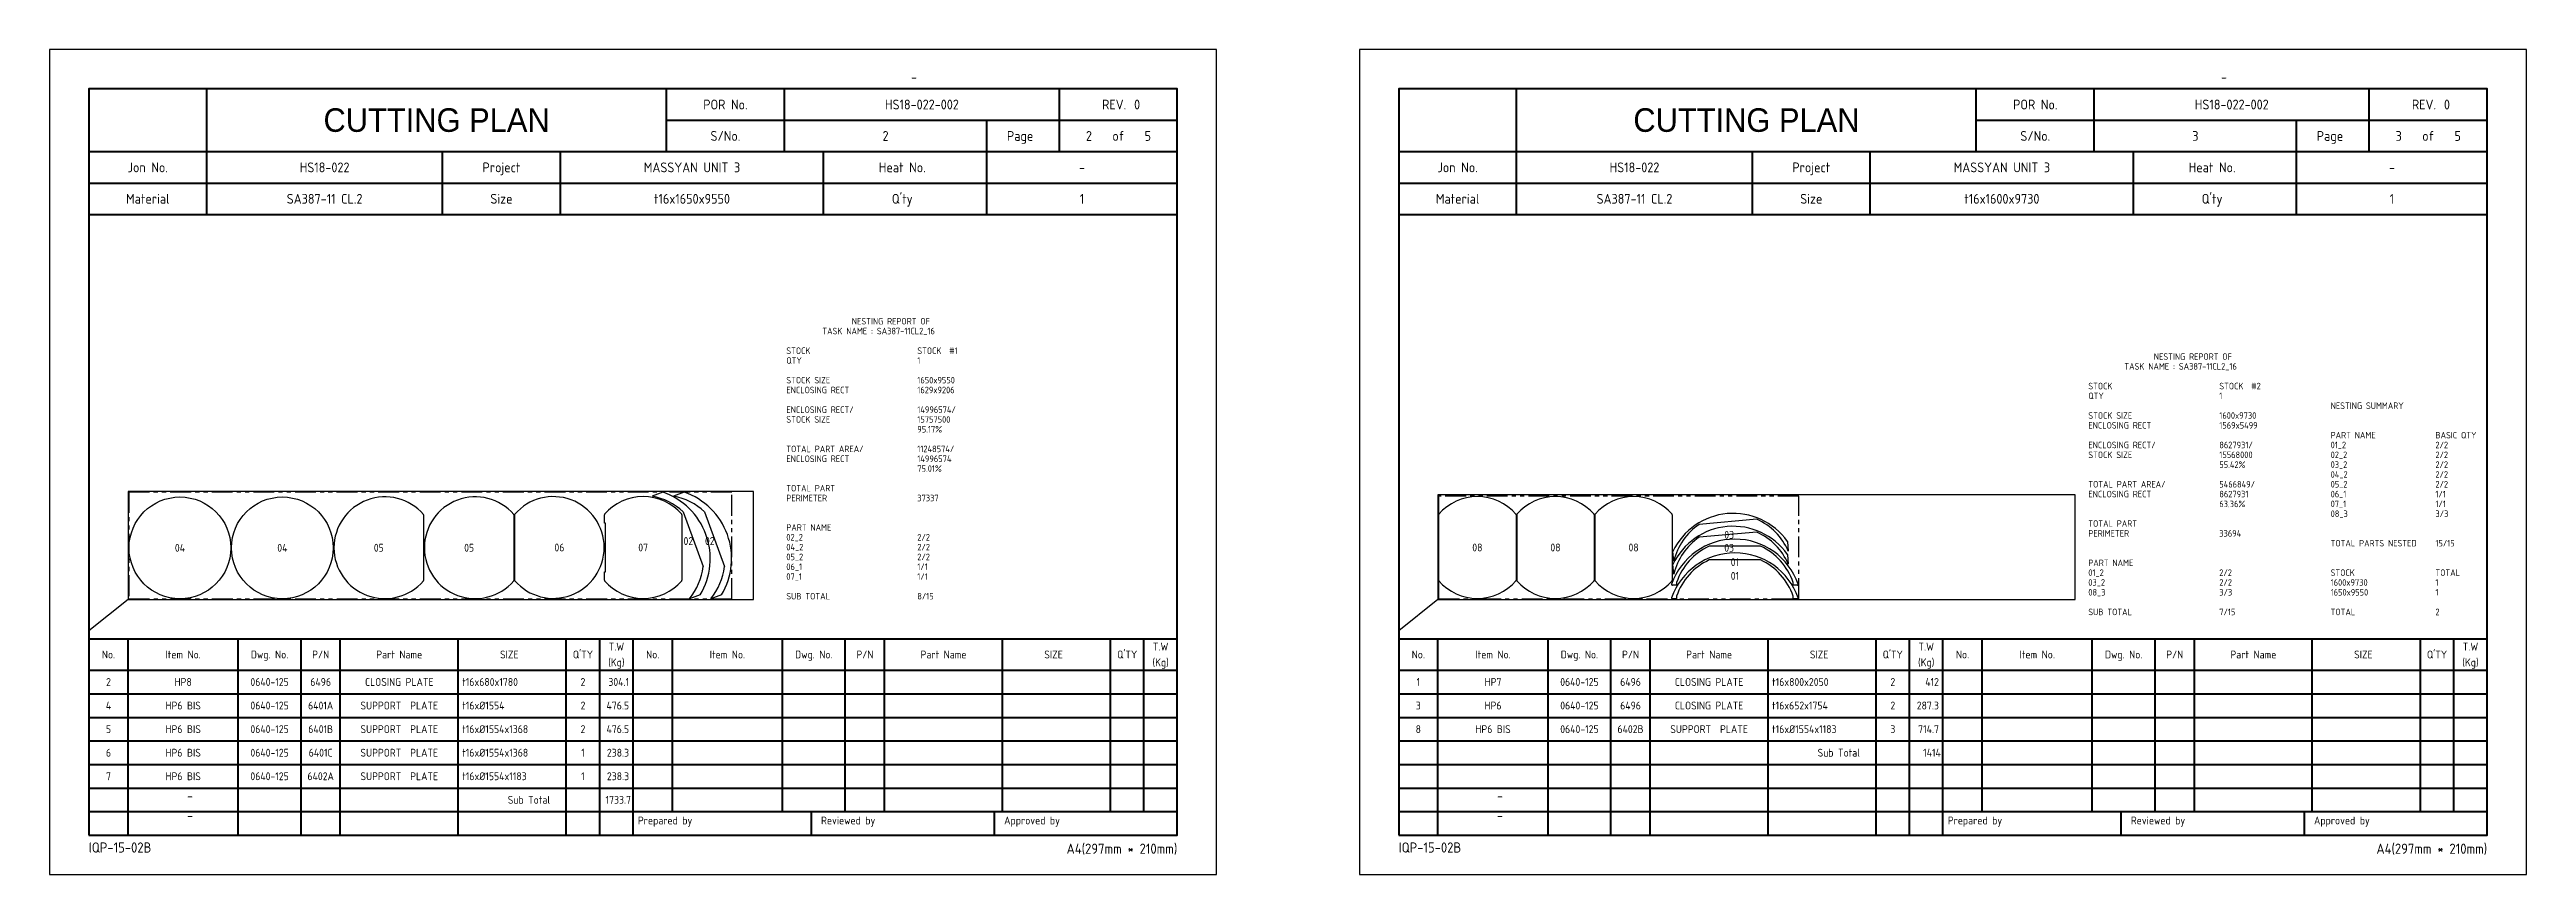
# Model space of a CAD drawing. Header units: millimetres. Extents: x -47360 to 661737, y -45870 to 354580.
# Drawn here: x 150000 to 187820, y 20000 to 32600 of the extents above; entities that cross this region are included whole.
import ezdxf
from ezdxf.enums import TextEntityAlignment as Align

# ---------------------------------------------------------------- set-up
doc = ezdxf.new("R2010")
doc.units = ezdxf.units.MM
doc.header["$LTSCALE"] = 10
doc.linetypes.add('PHANTOM', pattern=[63.5, 31.75, -6.35, 6.35, -6.35, 6.35, -6.35])
for name, color, linetype in [('$ENCL_RECT_RESERVED_LAYER$', 4, 'PHANTOM'), ('01_2__016X2050X800', 7, 'Continuous'), ('02_2__016X1780X680', 7, 'Continuous'), ('03_2__016X1754X652', 7, 'Continuous'), ('04_2__016XØ1554', 7, 'Continuous'), ('05_2__016XØ1554', 7, 'Continuous'), ('06_1__016XØ1554', 7, 'Continuous'), ('07_1__016XØ1554', 7, 'Continuous'), ('08_3__016XØ1554', 7, 'Continuous'), ('PART-LABEL', 6, 'Continuous'), ('STOCK', 3, 'Continuous'), ('SUMMARY', 4, 'Continuous'), ('T', 2, 'Continuous')]:
    doc.layers.add(name, color=color, linetype=linetype)
doc.layers.add('PAGE', color=9, linetype='Continuous', plot=False)
doc.layers.add('TITLE', color=15, linetype='Continuous', lineweight=40)
doc.styles.get("Standard").update_dxf_attribs({"font": 'isocp2.shx', "bigfont": 'whgtxt.shx'})

msp = doc.modelspace()

# ---------------------------------------------------------------- texts
at = {"layer": 'PART-LABEL'}
for s, p in [('04', (151991.13, 24988.61)), ('04', (153555.13, 24988.61)), ('05', (155027.28, 24990.56)), ('05', (156406.99, 24990.56)), ('06', (157785.32, 24994.38)), ('07', (159063.86, 24994.45)), ('02', (159754.14, 25093.04)), ('02', (160081.11, 25093.04)), ('08', (171801.33, 24994.45)), ('08', (172993.99, 24994.45)), ('08', (174186.65, 24994.45)), ('03', (175646.38, 25187.01)), ('03', (175646.38, 24989.54)), ('01', (175733.37, 24770.55)), ('01', (175733.37, 24561.06))]:
    msp.add_text(s, height=120, dxfattribs=at).set_placement(p, align=Align.MIDDLE_CENTER)
at = {"layer": 'SUMMARY'}
for s, p in [('NESTING REPORT OF', (162250, 28400)), ('STOCK ', (161250, 27950)), ('TASK NAME : SA387-11CL2_16', (161800, 28250)), ('STOCK  #1', (163250, 27950)), ('QTY', (161250, 27800)), ('1', (163250, 27800)), ('TASK NAME : SA387-11CL2_16', (181680, 27710)), ('NESTING REPORT OF', (182130, 27860)), ('STOCK SIZE', (161250, 27500)), ('ENCLOSING RECT', (161250, 27350)), ('1650x9550', (163250, 27500)), ('1629x9206', (163250, 27350)), ('STOCK ', (181130, 27410)), ('QTY', (181130, 27260)), ('1', (183130, 27260)), ('STOCK  #2', (183130, 27410)), ('STOCK SIZE', (161250, 26900)), ('ENCLOSING RECT/', (161250, 27050)), ('14996574/', (163250, 27050)), ('15757500', (163250, 26900)), ('STOCK SIZE', (181130, 26960)), ('ENCLOSING RECT', (181130, 26810)), ('1600x9730', (183130, 26960)), ('1569x5499', (183130, 26810)), ('NESTING SUMMARY', (184830, 27110)), ('TOTAL PART AREA/', (161250, 26450)), ('11248574/', (163250, 26450)), ('95.17%', (163250, 26750)), ('ENCLOSING RECT/', (181130, 26510)), ('8627931/', (183130, 26510)), ('01_2', (184830, 26510)), ('PART NAME', (184830, 26660)), ('2/2', (186430, 26510)), ('BASIC QTY', (186430, 26660)), ('ENCLOSING RECT', (161250, 26300)), ('14996574', (163250, 26300)), ('75.01%', (163250, 26150)), ('STOCK SIZE', (181130, 26360)), ('15568000', (183130, 26360)), ('55.42%', (183130, 26210)), ('02_2', (184830, 26360)), ('03_2', (184830, 26210)), ('04_2', (184830, 26060)), ('2/2', (186430, 26360)), ('2/2', (186430, 26210)), ('2/2', (186430, 26060)), ('TOTAL PART', (161250, 25850)), ('PERIMETER', (161250, 25700)), ('37337', (163250, 25700)), ('TOTAL PART AREA/', (181130, 25910)), ('ENCLOSING RECT', (181130, 25760)), ('5466849/', (183130, 25910)), ('8627931', (183130, 25760)), ('05_2', (184830, 25910)), ('06_1', (184830, 25760)), ('1/1', (186430, 25760)), ('2/2', (186430, 25910)), ('PART NAME', (161250, 25250)), ('TOTAL PART', (181130, 25310)), ('63.36%', (183130, 25610)), ('07_1', (184830, 25610)), ('08_3', (184830, 25460)), ('1/1', (186430, 25610)), ('3/3', (186430, 25460)), ('02_2', (161250, 25100)), ('04_2', (161250, 24950)), ('2/2', (163250, 25100)), ('2/2', (163250, 24950)), ('PERIMETER', (181130, 25160)), ('33694', (183130, 25160)), ('TOTAL PARTS NESTED', (184830, 25010)), ('15/15', (186430, 25010)), ('05_2', (161250, 24800)), ('06_1', (161250, 24650)), ('07_1', (161250, 24500)), ('1/1', (163250, 24650)), ('1/1', (163250, 24500)), ('2/2', (163250, 24800)), ('01_2', (181130, 24560)), ('PART NAME', (181130, 24710)), ('2/2', (183130, 24560)), ('STOCK', (184830, 24560)), ('TOTAL', (186430, 24560)), ('SUB TOTAL', (161250, 24200)), ('8/15', (163250, 24200)), ('03_2', (181130, 24410)), ('08_3', (181130, 24260)), ('2/2', (183130, 24410)), ('3/3', (183130, 24260)), ('1600x9730', (184830, 24410)), ('1650x9550', (184830, 24260)), ('1', (186430, 24410)), ('1', (186430, 24260)), ('SUB TOTAL', (181130, 23960)), ('7/15', (183130, 23960)), ('TOTAL', (184830, 23960)), ('2', (186430, 23960))]:
    msp.add_text(s, height=100, dxfattribs=at).set_placement(p)
at = {"layer": 'T'}
for s, p in [('2', (150900, 22880)), ('HP8', (152040, 22880)), ('0640-125', (153360, 22880)), ('6496', (154140, 22880)), ('CLOSING PLATE', (155340, 22880)), ('2', (158145, 22880)), ('1', (170900, 22880)), ('HP7', (172040, 22880)), ('0640-125', (173360, 22880)), ('6496', (174140, 22880)), ('CLOSING PLATE', (175340, 22880)), ('2', (178145, 22880)), ('4', (150900, 22520)), ('HP6 BIS', (152040, 22520)), ('0640-125', (153360, 22520)), ('6401A', (154140, 22520)), ('SUPPORT  PLATE', (155340, 22520)), ('2', (158145, 22520)), ('3', (170900, 22520)), ('HP6', (172040, 22520)), ('0640-125', (173360, 22520)), ('6496', (174140, 22520)), ('CLOSING PLATE', (175340, 22520)), ('2', (178145, 22520)), ('5', (150900, 22160)), ('HP6 BIS', (152040, 22160)), ('0640-125', (153360, 22160)), ('6401B', (154140, 22160)), ('SUPPORT  PLATE', (155340, 22160)), ('2', (158145, 22160)), ('8', (170900, 22160)), ('HP6 BIS', (172040, 22160)), ('0640-125', (173360, 22160)), ('6402B', (174140, 22160)), ('SUPPORT  PLATE', (175340, 22160)), ('3', (178145, 22160)), ('7', (150900, 21440)), ('6', (150900, 21800)), ('HP6 BIS', (152040, 21800)), ('HP6 BIS', (152040, 21440)), ('0640-125', (153360, 21800)), ('0640-125', (153360, 21440)), ('6402A', (154140, 21440)), ('6401C', (154140, 21800)), ('SUPPORT  PLATE', (155340, 21800)), ('SUPPORT  PLATE', (155340, 21440)), ('1', (158145, 21800)), ('1', (158145, 21440)), ('Sub Total', (177320, 21800)), ('Sub Total', (157320, 21080))]:
    msp.add_text(s, height=120, dxfattribs=at).set_placement(p, align=Align.CENTER)
for s, p in [('t16x680x1780', (156301, 22880)), ('t16x800x2050', (176301, 22880)), ('t16x%%C1554', (156301, 22520)), ('t16x652x1754', (176301, 22520)), ('t16x%%C1554x1368', (156301, 22160)), ('t16x%%C1554x1183', (176301, 22160)), ('t16x%%C1554x1368', (156301, 21800)), ('t16x%%C1554x1183', (156301, 21440))]:
    msp.add_text(s, height=120, dxfattribs=at).set_placement(p)
for s, p in [('304.1', (158849, 22880)), ('412', (178849, 22880)), ('476.5', (158849, 22520)), ('287.3', (178849, 22520)), ('476.5', (158849, 22160)), ('714.7', (178849, 22160)), ('238.3', (158849, 21800)), ('238.3', (158849, 21440)), ('1414 ', (178946.56, 21800)), ('1733.7 ', (158946.56, 21080))]:
    msp.add_text(s, height=120, dxfattribs=at).set_placement(p, align=Align.RIGHT)

# ---------------------------------------------------------------- blocks, each defined once
blk = doc.blocks.new('CP00')
at = {"layer": 'PAGE'}
blk.add_line((20, 70), (10, 62), dxfattribs=at)
blk.add_lwpolyline([(0, 0), (297, 0), (297, 210), (0, 210)], close=True, dxfattribs=at)
at = {"layer": 'TITLE'}
for p, q in [((40, 184), (40, 200)), ((157, 184), (157, 200)), ((10, 184), (287, 184)), ((10, 168), (287, 168)), ((10, 60), (287, 60)), ((148.5, 16), (287, 16))]:
    blk.add_line(p, q, dxfattribs=at)
at = {"layer": 'TITLE', "color": 8}
for p, q in [((187, 184), (187, 200)), ((257, 184), (257, 192)), ((40, 168), (40, 184)), ((130, 168), (130, 184)), ((238.5, 168), (238.5, 184)), ((10, 176), (287, 176)), ((20, 10), (20, 60)), ((48, 10), (48, 60)), ((64, 10), (64, 60)), ((74, 10), (74, 60)), ((104, 10), (104, 60)), ((131.5, 10), (131.5, 60)), ((140, 10), (140, 60)), ((158.5, 16), (158.5, 60)), ((186.5, 16), (186.5, 60)), ((202.5, 16), (202.5, 60)), ((212.5, 16), (212.5, 60)), ((242.5, 16), (242.5, 60)), ((270, 16), (270, 60)), ((278.5, 16), (278.5, 60)), ((10, 52), (287, 52)), ((10, 46), (287, 46)), ((10, 40), (287, 40)), ((10, 34), (287, 34)), ((10, 28), (287, 28)), ((10, 22), (287, 22)), ((10, 16), (148.5, 16)), ((193.8, 16), (193.8, 10)), ((240.4, 16), (240.4, 10))]:
    blk.add_line(p, q, dxfattribs=at)
at = {"layer": 'TITLE', "color": 9}
for p, q in [((257, 192), (257, 200)), ((157, 192), (287, 192)), ((238.5, 184), (238.5, 192)), ((100, 168), (100, 184)), ((197, 168), (197, 184)), ((148.5, 10), (148.5, 60))]:
    blk.add_line(p, q, dxfattribs=at)
at = {"layer": 'TITLE', "color": 15}
blk.add_lwpolyline([(10, 10), (287, 10), (287, 200), (10, 200)], close=True, dxfattribs=at)
at = {"layer": 'PAGE', "color": 2}
blk.add_attdef('ATT_NESTINGPLANNO', text='', height=2.5, dxfattribs=at).set_placement((220, 203), align=Align.MIDDLE_CENTER)
for tag, p in [('ATT_OWNERITEMNO', (35, 7.09)), ('ATT_PARTNAME', (35, 2.09))]:
    blk.add_attdef(tag, text='', height=2.5, dxfattribs=at).set_placement(p, align=Align.MIDDLE_LEFT)
at = {"layer": 'TITLE', "color": 2}
for s, height, p in [('POR No.', 2.5, (172, 196)), ('S/No.', 2.5, (172, 188)), ('Page', 2.5, (247, 188)), ('of', 2.5, (272, 188)), ('Jon No.', 2.5, (25, 180)), ('Project', 2.5, (115, 180)), ('Heat No.', 2.5, (217, 180)), ('-', 2.5, (262.75, 180)), ('Material', 2.5, (25, 172)), ('Size', 2.5, (115, 172)), ("Q'ty", 2.5, (217, 172)), ('No.', 2, (15, 56)), ('Item No.', 2, (34, 56)), ('Dwg. No.', 2, (56, 56)), ('P/N', 2, (69, 56)), ('Part Name', 2, (89, 56)), ('SIZE', 2, (117, 56)), ("Q'TY", 2, (135.75, 56)), ('T.W', 2, (144.25, 58)), ('No.', 2, (153.5, 56)), ('Item No.', 2, (172.5, 56)), ('Dwg. No.', 2, (194.5, 56)), ('P/N', 2, (207.5, 56)), ('Part Name', 2, (227.5, 56)), ('SIZE', 2, (255.5, 56)), ("Q'TY", 2, (274.25, 56)), ('T.W', 2, (282.75, 58)), ('(Kg)', 2, (144.25, 54)), ('(Kg)', 2, (282.75, 54))]:
    blk.add_text(s, height=height, dxfattribs=at).set_placement(p, align=Align.MIDDLE_CENTER)
blk.add_text('REV.', height=2.5, dxfattribs=at).set_placement((274, 196), align=Align.MIDDLE_RIGHT)
blk.add_text('0', height=2.5, dxfattribs=at).set_placement((276, 196), align=Align.MIDDLE_LEFT)
for s, height, p in [('Prepared by', 2, (149.73, 12.75)), ('Reviewed by', 2, (196.33, 12.75)), ('Approved by', 2, (242.93, 12.75)), ('IQP-15-02B', 2.594, (10, 5.57))]:
    blk.add_text(s, height=height, dxfattribs=at).set_placement(p)
blk.add_text('A4(297mm * 210mm)', height=2.5936, dxfattribs=at).set_placement((287, 5.26), align=Align.RIGHT)
at = {"layer": 'TITLE', "color": 3, "insert": (98.5, 192), "char_height": 6, "width": 59.896, "attachment_point": 5}
blk.add_mtext('{\\fHYHeadLine-Medium|b0|i0|c129|p18;CUTTING PLAN}', dxfattribs=at)
at = {"layer": 'TITLE', "color": 2}
for tag, height, p in [('ATT_PORNO', 2.5, (222, 196)), ('ATT_CUTTINGPLANNO', 2.5, (212.75, 188)), ('ATT_PAGENO', 2.5, (264.5, 188)), ('ATT_PAGESUBTOTAL', 2.5, (279.5, 188)), ('ATT_WONO', 2.5, (70, 180)), ('ATT_PROJECT', 2.5, (163.5, 180)), ('ATT_PORWEIGHT', 2, (278.5, 89)), ('ATT_NETWEIGHT', 2, (278.5, 83)), ('ATT_SAVEWEIGHT', 2, (278.5, 77)), ('ATT_SCRAPWEIGHT', 2, (278.5, 71)), ('ATT_CUTTING', 2, (278.5, 65))]:
    blk.add_attdef(tag, text='', height=height, dxfattribs=at).set_placement(p, align=Align.MIDDLE_CENTER)
at = {"layer": 'TITLE', "color": 3}
for tag, p in [('ATT_MATERIAL', (70, 172)), ('ATT_SIZE', (163.5, 172)), ('ATT_QTY', (262.75, 172))]:
    blk.add_attdef(tag, text='', height=2.5, dxfattribs=at).set_placement(p, align=Align.MIDDLE_CENTER)

# ---------------------------------------------------------------- linework, layer by layer
at = {"layer": '$ENCL_RECT_RESERVED_LAYER$'}
for points in [[(151210, 24210), (160416.17, 24210), (160416.17, 25839.33), (151210, 25839.33)], [(171210, 24210), (176708.5, 24210), (176708.5, 25778.89), (171210, 25778.89)]]:
    msp.add_lwpolyline(points, close=True, dxfattribs=at)
at = {"layer": '01_2__016X2050X800'}
for p, q in [((176125.45, 25013.27), (175341.29, 25013.27)), ((176125.45, 24803.78), (175341.29, 24803.78)), ((174843.2, 24419.49), (174778.74, 24419.49)), ((174843.2, 24210), (174778.74, 24210)), ((174843.2, 24460.92), (174843.2, 24419.49)), ((174843.2, 24251.43), (174843.2, 24210)), ((176623.55, 24419.49), (176623.55, 24460.92)), ((176688, 24419.49), (176623.55, 24419.49)), ((176623.55, 24210), (176623.55, 24251.43)), ((176688, 24210), (176623.55, 24210))]:
    msp.add_line(p, q, dxfattribs=at)
for centre, radius, start, end in [((175733.37, 24098.61), 1023, 19.223539, 160.77648), ((175733.37, 24158.94), 940, 114.651939, 161.261201), ((175733.37, 24158.94), 940, 18.73879, 65.348061), ((175733.37, 23889.12), 1023, 19.223539, 160.77648), ((175733.37, 23949.45), 940, 114.651939, 161.261201), ((175733.37, 23949.45), 940, 18.73879, 65.348061), ((174778.74, 24431.49), 12, 160.77648, 270), ((174778.74, 24222), 12, 160.77648, 270), ((176688, 24431.49), 12, 269.999863, 19.223952), ((176688, 24222), 12, 269.999863, 19.223952)]:
    msp.add_arc(centre, radius, start, end, dxfattribs=at)
at = {"layer": '02_2__016X1780X680'}
for p, q in [((159363.33, 25838.82, 0), (159199.69, 25779.26, 0)), ((159690.3, 25838.82, 0), (159526.66, 25779.26, 0)), ((159676.05, 25537.84, 0), (159980.23, 24702.11, 0)), ((160003.02, 25537.84, 0), (160307.2, 24702.11, 0)), ((159934.14, 24270.52, 0), (159770.5, 24210.96, 0)), ((160261.12, 24270.52, 0), (160097.48, 24210.96, 0))]:
    msp.add_line(p, q, dxfattribs=at)
for centre, radius, start, end in [((159014.89, 24823.97, 0), 973, 47.195156, 79.051601), ((159014.89, 24823.97, 0), 1073, 328.949304, 71.050696), ((159341.87, 24823.97, 0), 973, 47.195156, 79.051601), ((159341.87, 24823.97, 0), 1073, 328.949304, 71.050696), ((159014.89, 24823.97, 0), 973, 320.948399, 352.804844), ((159341.87, 24823.97, 0), 973, 320.948399, 352.804844)]:
    msp.add_arc(centre, radius, start, end, dxfattribs=at)
at = {"layer": '03_2__016X1754X652'}
for p, q in [((176067.96, 25424.33), (175189.99, 25347.51)), ((176067.97, 25226.85), (175189.99, 25150.04)), ((176535.53, 25086.82), (176548.47, 24938.9)), ((174801.08, 24786.03), (174788.14, 24933.94)), ((174801.08, 24588.55), (174788.14, 24736.47)), ((176535.53, 24889.34), (176548.47, 24741.43))]:
    msp.add_line(p, q, dxfattribs=at)
for centre, radius, start, end in [((175706.54, 24499.43), 1016, 35.319655, 154.680345), ((175699.56, 24579.13), 922, 123.551127, 167.032178), ((175699.56, 24579.13), 922, 22.967821, 66.448873), ((175706.54, 24301.96), 1016, 35.319655, 154.680345), ((175699.57, 24381.65), 922, 123.551127, 167.032178), ((175699.57, 24381.65), 922, 22.967821, 66.448873)]:
    msp.add_arc(centre, radius, start, end, dxfattribs=at)
at = {"layer": '04_2__016XØ1554'}
for centre in [(151991.13, 24988.61), (153555.13, 24988.61)]:
    msp.add_circle(centre, 777, dxfattribs=at)
at = {"layer": '05_2__016XØ1554'}
for p, q in [((155711.44, 25490.91), (155711.44, 24490.22)), ((157091.15, 25490.91), (157091.15, 24490.22))]:
    msp.add_line(p, q, dxfattribs=at)
for centre, radius, start, end in [((155120.12, 24990.56), 777, 40.718317, 319.281683), ((156499.82, 24990.56), 777, 40.718317, 319.281683), ((155701.44, 25490.91), 10, 0, 40.718317), ((157081.15, 25490.91), 10, 0, 40.718317), ((155701.44, 24490.22), 10, 319.281683, 0), ((157081.15, 24490.22), 10, 319.281683, 0)]:
    msp.add_arc(centre, radius, start, end, dxfattribs=at)
at = {"layer": '06_1__016XØ1554'}
msp.add_line((157101.15, 25493.98), (157101.15, 24494.78), dxfattribs=at)
for centre, radius, start, end in [((157692.48, 24994.38), 777, 220.773872, 139.226128), ((157113.15, 25493.98), 12, 139.226128, 180), ((157113.15, 24494.78), 12, 180, 220.773872)]:
    msp.add_arc(centre, radius, start, end, dxfattribs=at)
at = {"layer": '07_1__016XØ1554'}
for p, q in [((158472.53, 25367.45), (158472.53, 25494.05)), ((158486.95, 25367.45), (158472.53, 25367.45)), ((158486.95, 24621.45), (158486.95, 25367.45)), ((159655.19, 25494.05), (159655.19, 24494.85)), ((158472.53, 24494.85), (158472.53, 24621.45)), ((158472.53, 24621.45), (158486.95, 24621.45))]:
    msp.add_line(p, q, dxfattribs=at)
for centre, radius, start, end in [((159063.86, 24994.45), 777, 40.773872, 139.226128), ((158484.53, 25494.05), 12, 139.226128, 180), ((159643.19, 25494.05), 12, 0, 40.773872), ((158484.53, 24494.85), 12, 180, 220.773872), ((159063.86, 24994.45), 777, 220.773872, 319.226128), ((159643.19, 24494.85), 12, 319.226128, 0)]:
    msp.add_arc(centre, radius, start, end, dxfattribs=at)
at = {"layer": '08_3__016XØ1554'}
for p, q in [((171210, 25494.05), (171210, 24494.84)), ((172392.66, 25494.05), (172392.66, 24494.84)), ((172402.66, 25494.05), (172402.66, 24494.84)), ((173585.32, 25494.05), (173585.32, 24494.84)), ((173595.32, 25494.05), (173595.32, 24494.84)), ((174777.97, 25494.05), (174777.97, 24494.84))]:
    msp.add_line(p, q, dxfattribs=at)
for centre, radius, start, end in [((171801.33, 24994.45), 777, 40.773872, 139.226128), ((172993.99, 24994.45), 777, 40.773872, 139.226128), ((174186.65, 24994.45), 777, 40.773872, 139.226128), ((171222, 25494.05), 12, 139.226128, 180), ((172380.66, 25494.05), 12, 0, 40.773872), ((172414.66, 25494.05), 12, 139.226128, 180), ((173573.32, 25494.05), 12, 0, 40.773872), ((173607.32, 25494.05), 12, 139.226128, 180), ((174765.97, 25494.05), 12, 0, 40.773872), ((171222, 24494.84), 12, 180, 220.773872), ((171801.33, 24994.45), 777, 220.773872, 319.226128), ((172380.66, 24494.84), 12, 319.226128, 0), ((172414.66, 24494.84), 12, 180, 220.773872), ((172993.99, 24994.45), 777, 220.773872, 319.226128), ((173573.32, 24494.84), 12, 319.226128, 0), ((173607.32, 24494.84), 12, 180, 220.773872), ((174186.65, 24994.45), 777, 220.773872, 319.226128), ((174765.97, 24494.84), 12, 319.226128, 0)]:
    msp.add_arc(centre, radius, start, end, dxfattribs=at)
at = {"layer": 'STOCK'}
for points in [[(151200, 24200), (160750, 24200), (160750, 25850), (151200, 25850)], [(171200, 24200), (180930, 24200), (180930, 25800), (171200, 25800)]]:
    msp.add_lwpolyline(points, close=True, dxfattribs=at)

# ---------------------------------------------------------------- block references
ref = msp.add_blockref('CP00', (150000, 20000), dxfattribs=dict(xscale=60, yscale=60, zscale=60))
ref.add_attrib('ATT_WONO', 'HS18-022', dxfattribs={"layer": 'TITLE', "color": 2, "height": 150}).set_placement((154200, 30800), align=Align.MIDDLE_CENTER)
ref.add_attrib('ATT_PROJECT', 'MASSYAN UNIT 3', dxfattribs={"layer": 'TITLE', "color": 2, "height": 150}).set_placement((159810, 30800), align=Align.MIDDLE_CENTER)
ref.add_attrib('ATT_PORNO', 'HS18-022-002', dxfattribs={"layer": 'TITLE', "color": 2, "height": 150}).set_placement((163320, 31760), align=Align.MIDDLE_CENTER)
ref.add_attrib('ATT_OWNERITEMNO', '-', dxfattribs={"layer": 'PAGE', "color": 2, "height": 150}).set_placement((152100, 21200), align=Align.MIDDLE_LEFT)
ref.add_attrib('ATT_PARTNAME', '-', dxfattribs={"layer": 'PAGE', "color": 2, "height": 150}).set_placement((152100, 20900), align=Align.MIDDLE_LEFT)
ref.add_attrib('ATT_MATERIAL', 'SA387-11 CL.2', dxfattribs={"layer": 'TITLE', "color": 3, "height": 150}).set_placement((154200, 30320), align=Align.MIDDLE_CENTER)
ref.add_attrib('ATT_SIZE', 't16x1650x9550', dxfattribs={"layer": 'TITLE', "color": 3, "height": 150}).set_placement((159810, 30320), align=Align.MIDDLE_CENTER)
ref.add_attrib('ATT_QTY', '1', dxfattribs={"layer": 'TITLE', "color": 3, "height": 150}).set_placement((165765, 30320), align=Align.MIDDLE_CENTER)
ref.add_attrib('ATT_NESTINGPLANNO', '-', dxfattribs={"layer": 'PAGE', "color": 2, "height": 150}).set_placement((163200, 32180), align=Align.MIDDLE_CENTER)
ref.add_attrib('ATT_CUTTINGPLANNO', '2', dxfattribs={"layer": 'TITLE', "color": 2, "height": 150}).set_placement((162765, 31280), align=Align.MIDDLE_CENTER)
ref.add_attrib('ATT_PAGENO', '2', dxfattribs={"layer": 'TITLE', "color": 2, "height": 150}).set_placement((165870, 31280), align=Align.MIDDLE_CENTER)
ref.add_attrib('ATT_PAGESUBTOTAL', '5', dxfattribs={"layer": 'TITLE', "color": 2, "height": 150}).set_placement((166770, 31280), align=Align.MIDDLE_CENTER)
ref = msp.add_blockref('CP00', (170000, 20000), dxfattribs=dict(xscale=60, yscale=60, zscale=60))
ref.add_attrib('ATT_WONO', 'HS18-022', dxfattribs={"layer": 'TITLE', "color": 2, "height": 150}).set_placement((174200, 30800), align=Align.MIDDLE_CENTER)
ref.add_attrib('ATT_PROJECT', 'MASSYAN UNIT 3', dxfattribs={"layer": 'TITLE', "color": 2, "height": 150}).set_placement((179810, 30800), align=Align.MIDDLE_CENTER)
ref.add_attrib('ATT_PORNO', 'HS18-022-002', dxfattribs={"layer": 'TITLE', "color": 2, "height": 150}).set_placement((183320, 31760), align=Align.MIDDLE_CENTER)
ref.add_attrib('ATT_OWNERITEMNO', '-', dxfattribs={"layer": 'PAGE', "color": 2, "height": 150}).set_placement((172100, 21200), align=Align.MIDDLE_LEFT)
ref.add_attrib('ATT_PARTNAME', '-', dxfattribs={"layer": 'PAGE', "color": 2, "height": 150}).set_placement((172100, 20900), align=Align.MIDDLE_LEFT)
ref.add_attrib('ATT_MATERIAL', 'SA387-11 CL.2', dxfattribs={"layer": 'TITLE', "color": 3, "height": 150}).set_placement((174200, 30320), align=Align.MIDDLE_CENTER)
ref.add_attrib('ATT_SIZE', 't16x1600x9730', dxfattribs={"layer": 'TITLE', "color": 3, "height": 150}).set_placement((179810, 30320), align=Align.MIDDLE_CENTER)
ref.add_attrib('ATT_QTY', '1', dxfattribs={"layer": 'TITLE', "color": 3, "height": 150}).set_placement((185765, 30320), align=Align.MIDDLE_CENTER)
ref.add_attrib('ATT_NESTINGPLANNO', '-', dxfattribs={"layer": 'PAGE', "color": 2, "height": 150}).set_placement((183200, 32180), align=Align.MIDDLE_CENTER)
ref.add_attrib('ATT_CUTTINGPLANNO', '3', dxfattribs={"layer": 'TITLE', "color": 2, "height": 150}).set_placement((182765, 31280), align=Align.MIDDLE_CENTER)
ref.add_attrib('ATT_PAGENO', '3', dxfattribs={"layer": 'TITLE', "color": 2, "height": 150}).set_placement((185870, 31280), align=Align.MIDDLE_CENTER)
ref.add_attrib('ATT_PAGESUBTOTAL', '5', dxfattribs={"layer": 'TITLE', "color": 2, "height": 150}).set_placement((186770, 31280), align=Align.MIDDLE_CENTER)

msp.set_redraw_order([(e.dxf.handle, doc.entitydb.next_handle()) for e in msp.query("TEXT MTEXT ATTDEF DIMENSION ARC_DIMENSION")])  # texts and dimensions are drawn at this point

doc.saveas('drawing.dxf')
